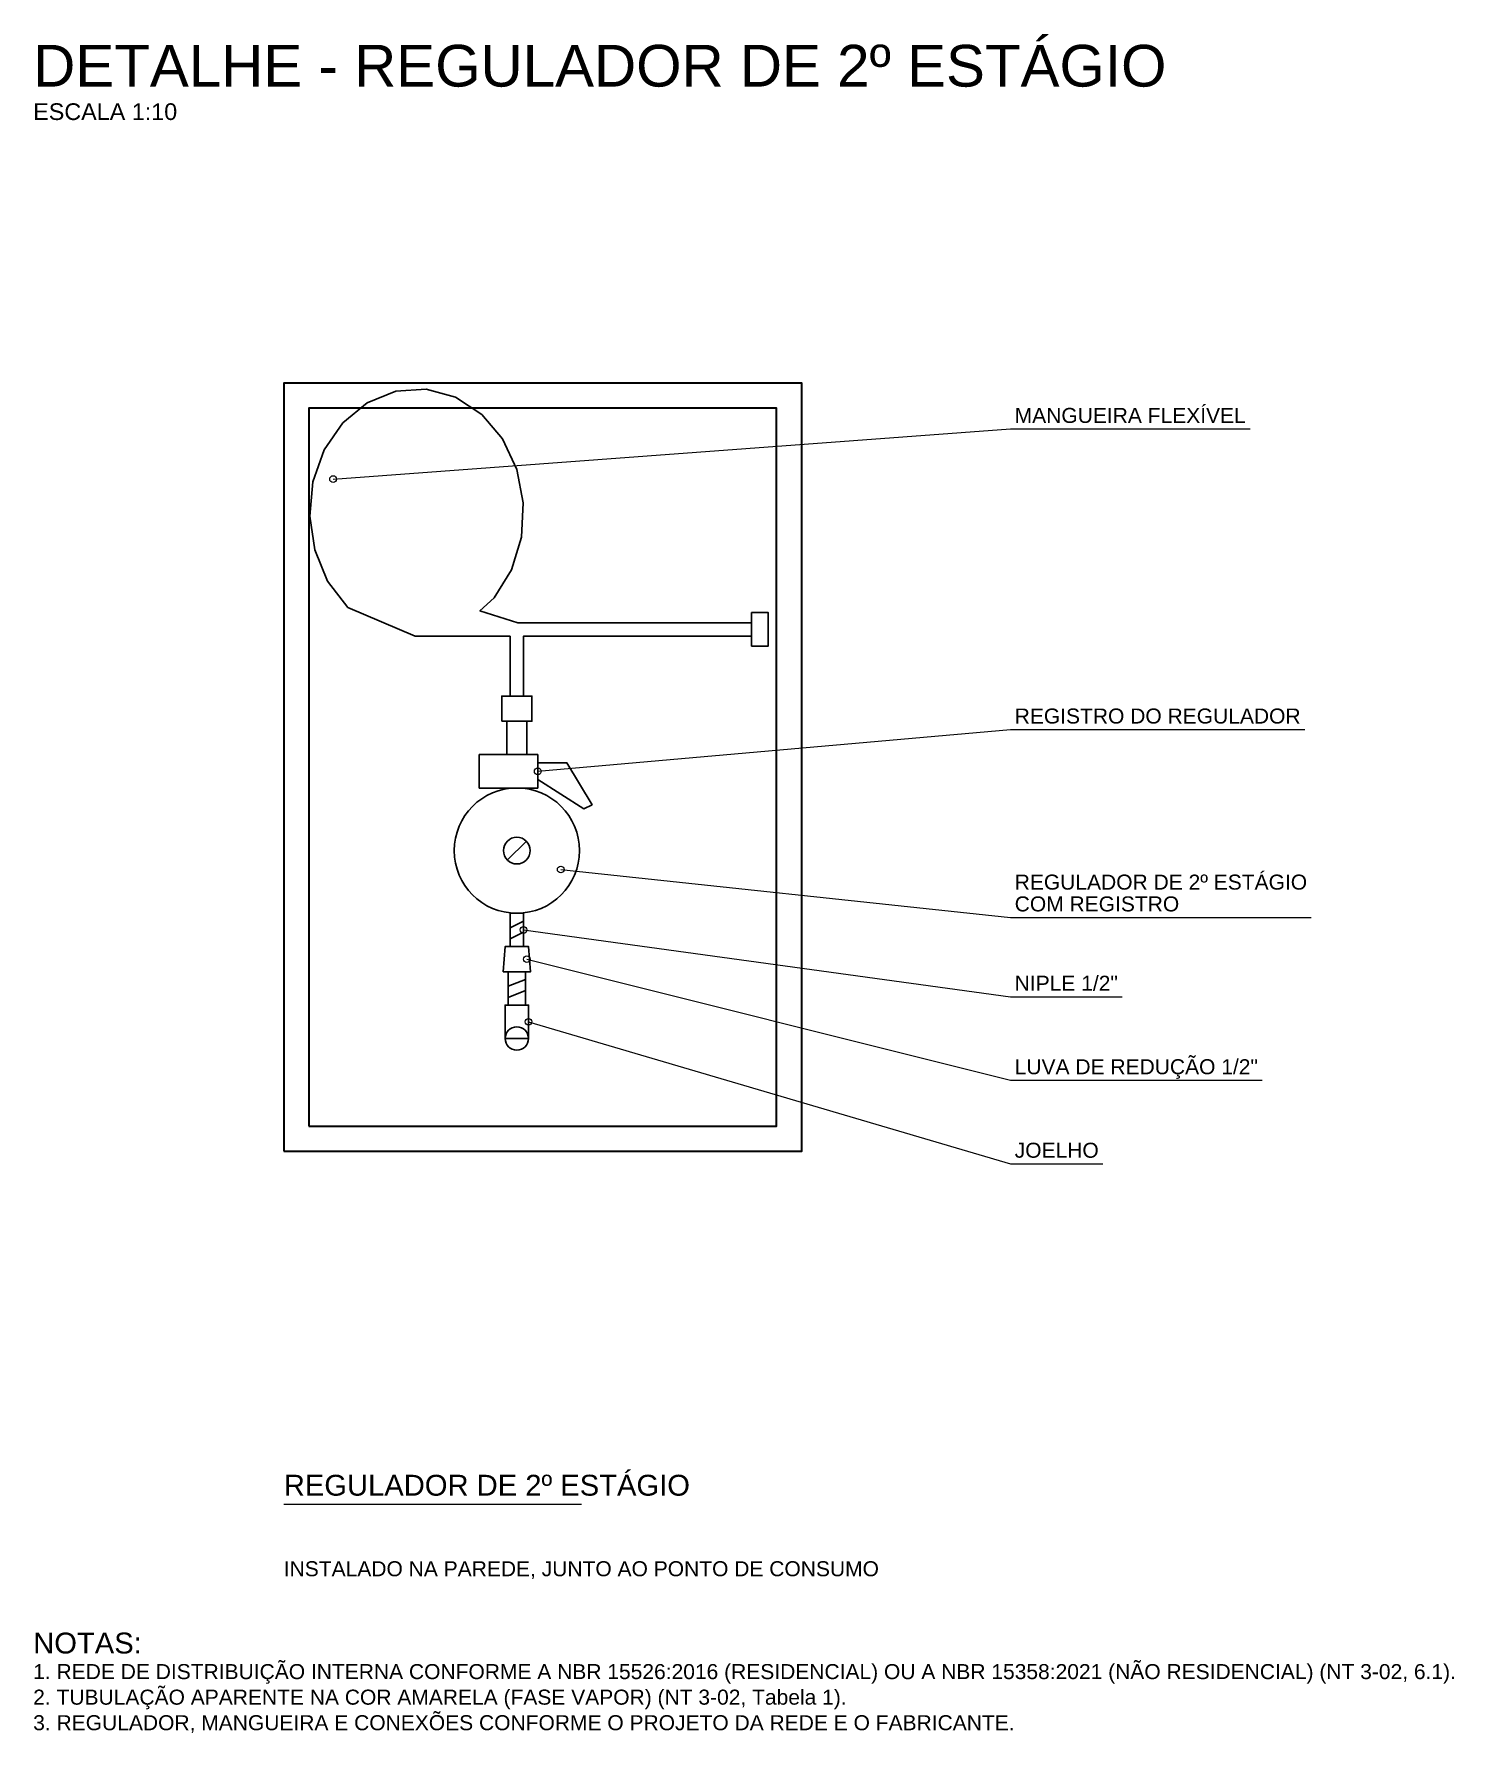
# Model space of a CAD drawing. Header units: metres. Extents: x -2 to 241, y -44 to 80.
# Drawn here: x 236.001 to 237.701, y 7.603 to 9.638 of the extents above; entities that cross this region are included whole.
import ezdxf
from ezdxf.enums import TextEntityAlignment as Align

# ---------------------------------------------------------------- set-up
doc = ezdxf.new("R2010")
doc.units = ezdxf.units.M
doc.header["$LTSCALE"] = 0.1
for name, color, linetype, lineweight in [('DETALHE', 7, 'Continuous', 35), ('DETALHE_AUX', 8, 'Continuous', 13), ('DETALHE_GLP', 30, 'Continuous', 25), ('DETALHE_TEXTO', 7, 'Continuous', 13)]:
    doc.layers.add(name, color=color, linetype=linetype, lineweight=lineweight)
doc.styles.add('COSCIP-TEXTO', font='arial.ttf')

msp = doc.modelspace()

# ---------------------------------------------------------------- texts
at = {"layer": 'DETALHE_TEXTO', "style": 'COSCIP-TEXTO'}
for s, height, p in [('DETALHE - REGULADOR DE 2º ESTÁGIO', 0.05, (236, 9.6)), ('MANGUEIRA FLEXÍVEL', 0.018, (237.175, 9.1812)), ('REGISTRO DO REGULADOR', 0.018, (237.175, 8.8212)), ('REGULADOR DE 2º ESTÁGIO', 0.018, (237.175, 8.6223)), ('COM REGISTRO', 0.018, (237.175, 8.5962)), ('NIPLE 1/2"', 0.018, (237.175, 8.5012)), ('LUVA DE REDUÇÃO 1/2"', 0.018, (237.175, 8.4012)), ('JOELHO', 0.018, (237.175, 8.3012)), ('REGULADOR DE 2º ESTÁGIO', 0.025, (236.3, 7.9)), ('INSTALADO NA PAREDE, JUNTO AO PONTO DE CONSUMO', 0.018, (236.3, 7.8)), ('NOTAS:', 0.025, (236, 7.711)), ('1. REDE DE DISTRIBUIÇÃO INTERNA CONFORME A NBR 15526:2016 (RESIDENCIAL) OU A NBR 15358:2021 (NÃO RESIDENCIAL) (NT 3-02, 6.1).', 0.018, (236, 7.6768)), ('2. TUBULAÇÃO APARENTE NA COR AMARELA (FASE VAPOR) (NT 3-02, Tabela 1).', 0.018, (236, 7.6462)), ('3. REGULADOR, MANGUEIRA E CONEXÕES CONFORME O PROJETO DA REDE E O FABRICANTE.', 0.018, (236, 7.6156))]:
    msp.add_text(s, height=height, dxfattribs=at).set_placement(p, align=Align.MIDDLE_LEFT)
at = {"layer": 'DETALHE_TEXTO', "color": 8, "style": 'COSCIP-TEXTO'}
msp.add_text('ESCALA 1:10', height=0.02, dxfattribs=at).set_placement((236, 9.545), align=Align.MIDDLE_LEFT)

# ---------------------------------------------------------------- linework, layer by layer
at = {"layer": 'DETALHE'}
for points in [[(236.3, 8.3), (236.92, 8.3), (236.92, 9.22), (236.3, 9.22)], [(236.33, 8.33), (236.89, 8.33), (236.89, 9.19), (236.33, 9.19)]]:
    msp.add_lwpolyline(points, close=True, dxfattribs=at)
at = {"layer": 'DETALHE_AUX'}
for p, q in [((236.359, 9.105), (237.17, 9.165)), ((237.17, 9.165), (237.4567, 9.165)), ((236.604, 8.755), (237.17, 8.805)), ((237.17, 8.805), (237.5223, 8.805)), ((236.6315, 8.6375), (237.17, 8.58)), ((237.17, 8.58), (237.5301, 8.58)), ((236.587, 8.565), (237.17, 8.485)), ((236.591, 8.53), (237.17, 8.385)), ((237.17, 8.485), (237.3035, 8.485)), ((236.593, 8.455), (237.17, 8.285)), ((237.17, 8.385), (237.4712, 8.385)), ((237.17, 8.285), (237.2806, 8.285)), ((236.3, 7.8775), (236.6565, 7.8775))]:
    msp.add_line(p, q, dxfattribs=at)
for centre in [(236.359, 9.105), (236.604, 8.755), (236.6315, 8.6375), (236.587, 8.565), (236.591, 8.53), (236.593, 8.455)]:
    msp.add_circle(centre, 0.004, dxfattribs=at)
at = {"layer": 'DETALHE_GLP'}
for p, q in [((236.568, 8.649), (236.59, 8.671)), ((236.571, 8.5677), (236.587, 8.5757)), ((236.571, 8.5543), (236.587, 8.5623)), ((236.5685, 8.4977), (236.5895, 8.5057)), ((236.5685, 8.4843), (236.5895, 8.4923))]:
    msp.add_line(p, q, dxfattribs=at)
for points in [[(236.571, 8.917), (236.4574, 8.917), (236.3768, 8.9512), (236.3524, 8.9829), (236.337, 9.0201), (236.331, 9.0607), (236.3349, 9.1017), (236.3485, 9.1398), (236.3707, 9.1723), (236.4, 9.1964), (236.4341, 9.2103), (236.4703, 9.2125), (236.5055, 9.203), (236.5369, 9.1825), (236.562, 9.153), (236.579, 9.1166), (236.5867, 9.0764), (236.5845, 9.0353), (236.5725, 8.9964), (236.5517, 8.9628), (236.5347, 8.9472), (236.5802, 8.933), (236.86, 8.933), (236.86, 8.917), (236.587, 8.917), (236.587, 8.845), (236.571, 8.845), (236.571, 8.917)], [(236.86, 8.905), (236.88, 8.905), (236.88, 8.945), (236.86, 8.945)], [(236.561, 8.815), (236.597, 8.815), (236.597, 8.845), (236.561, 8.845)], [(236.567, 8.775), (236.591, 8.775), (236.591, 8.815), (236.567, 8.815)], [(236.534, 8.735), (236.604, 8.735), (236.604, 8.775), (236.534, 8.775)], [(236.571, 8.545), (236.587, 8.545), (236.587, 8.585), (236.571, 8.585)], [(236.5625, 8.515), (236.5955, 8.515), (236.593, 8.545), (236.565, 8.545)], [(236.5685, 8.475), (236.5895, 8.475), (236.5895, 8.515), (236.5685, 8.515)], [(236.565, 8.435), (236.593, 8.435), (236.593, 8.475), (236.565, 8.475)]]:
    msp.add_lwpolyline(points, close=True, dxfattribs=at)
msp.add_lwpolyline([(236.604, 8.765), (236.639, 8.765), (236.669, 8.715), (236.659, 8.71), (236.604, 8.745)], dxfattribs=at)
for centre, radius in [((236.579, 8.66), 0.075), ((236.579, 8.66), 0.016), ((236.579, 8.435), 0.014)]:
    msp.add_circle(centre, radius, dxfattribs=at)

msp.set_redraw_order([(e.dxf.handle, doc.entitydb.next_handle()) for e in msp.query("TEXT MTEXT ATTDEF DIMENSION ARC_DIMENSION")])  # texts and dimensions are drawn at this point

doc.saveas('drawing.dxf')
